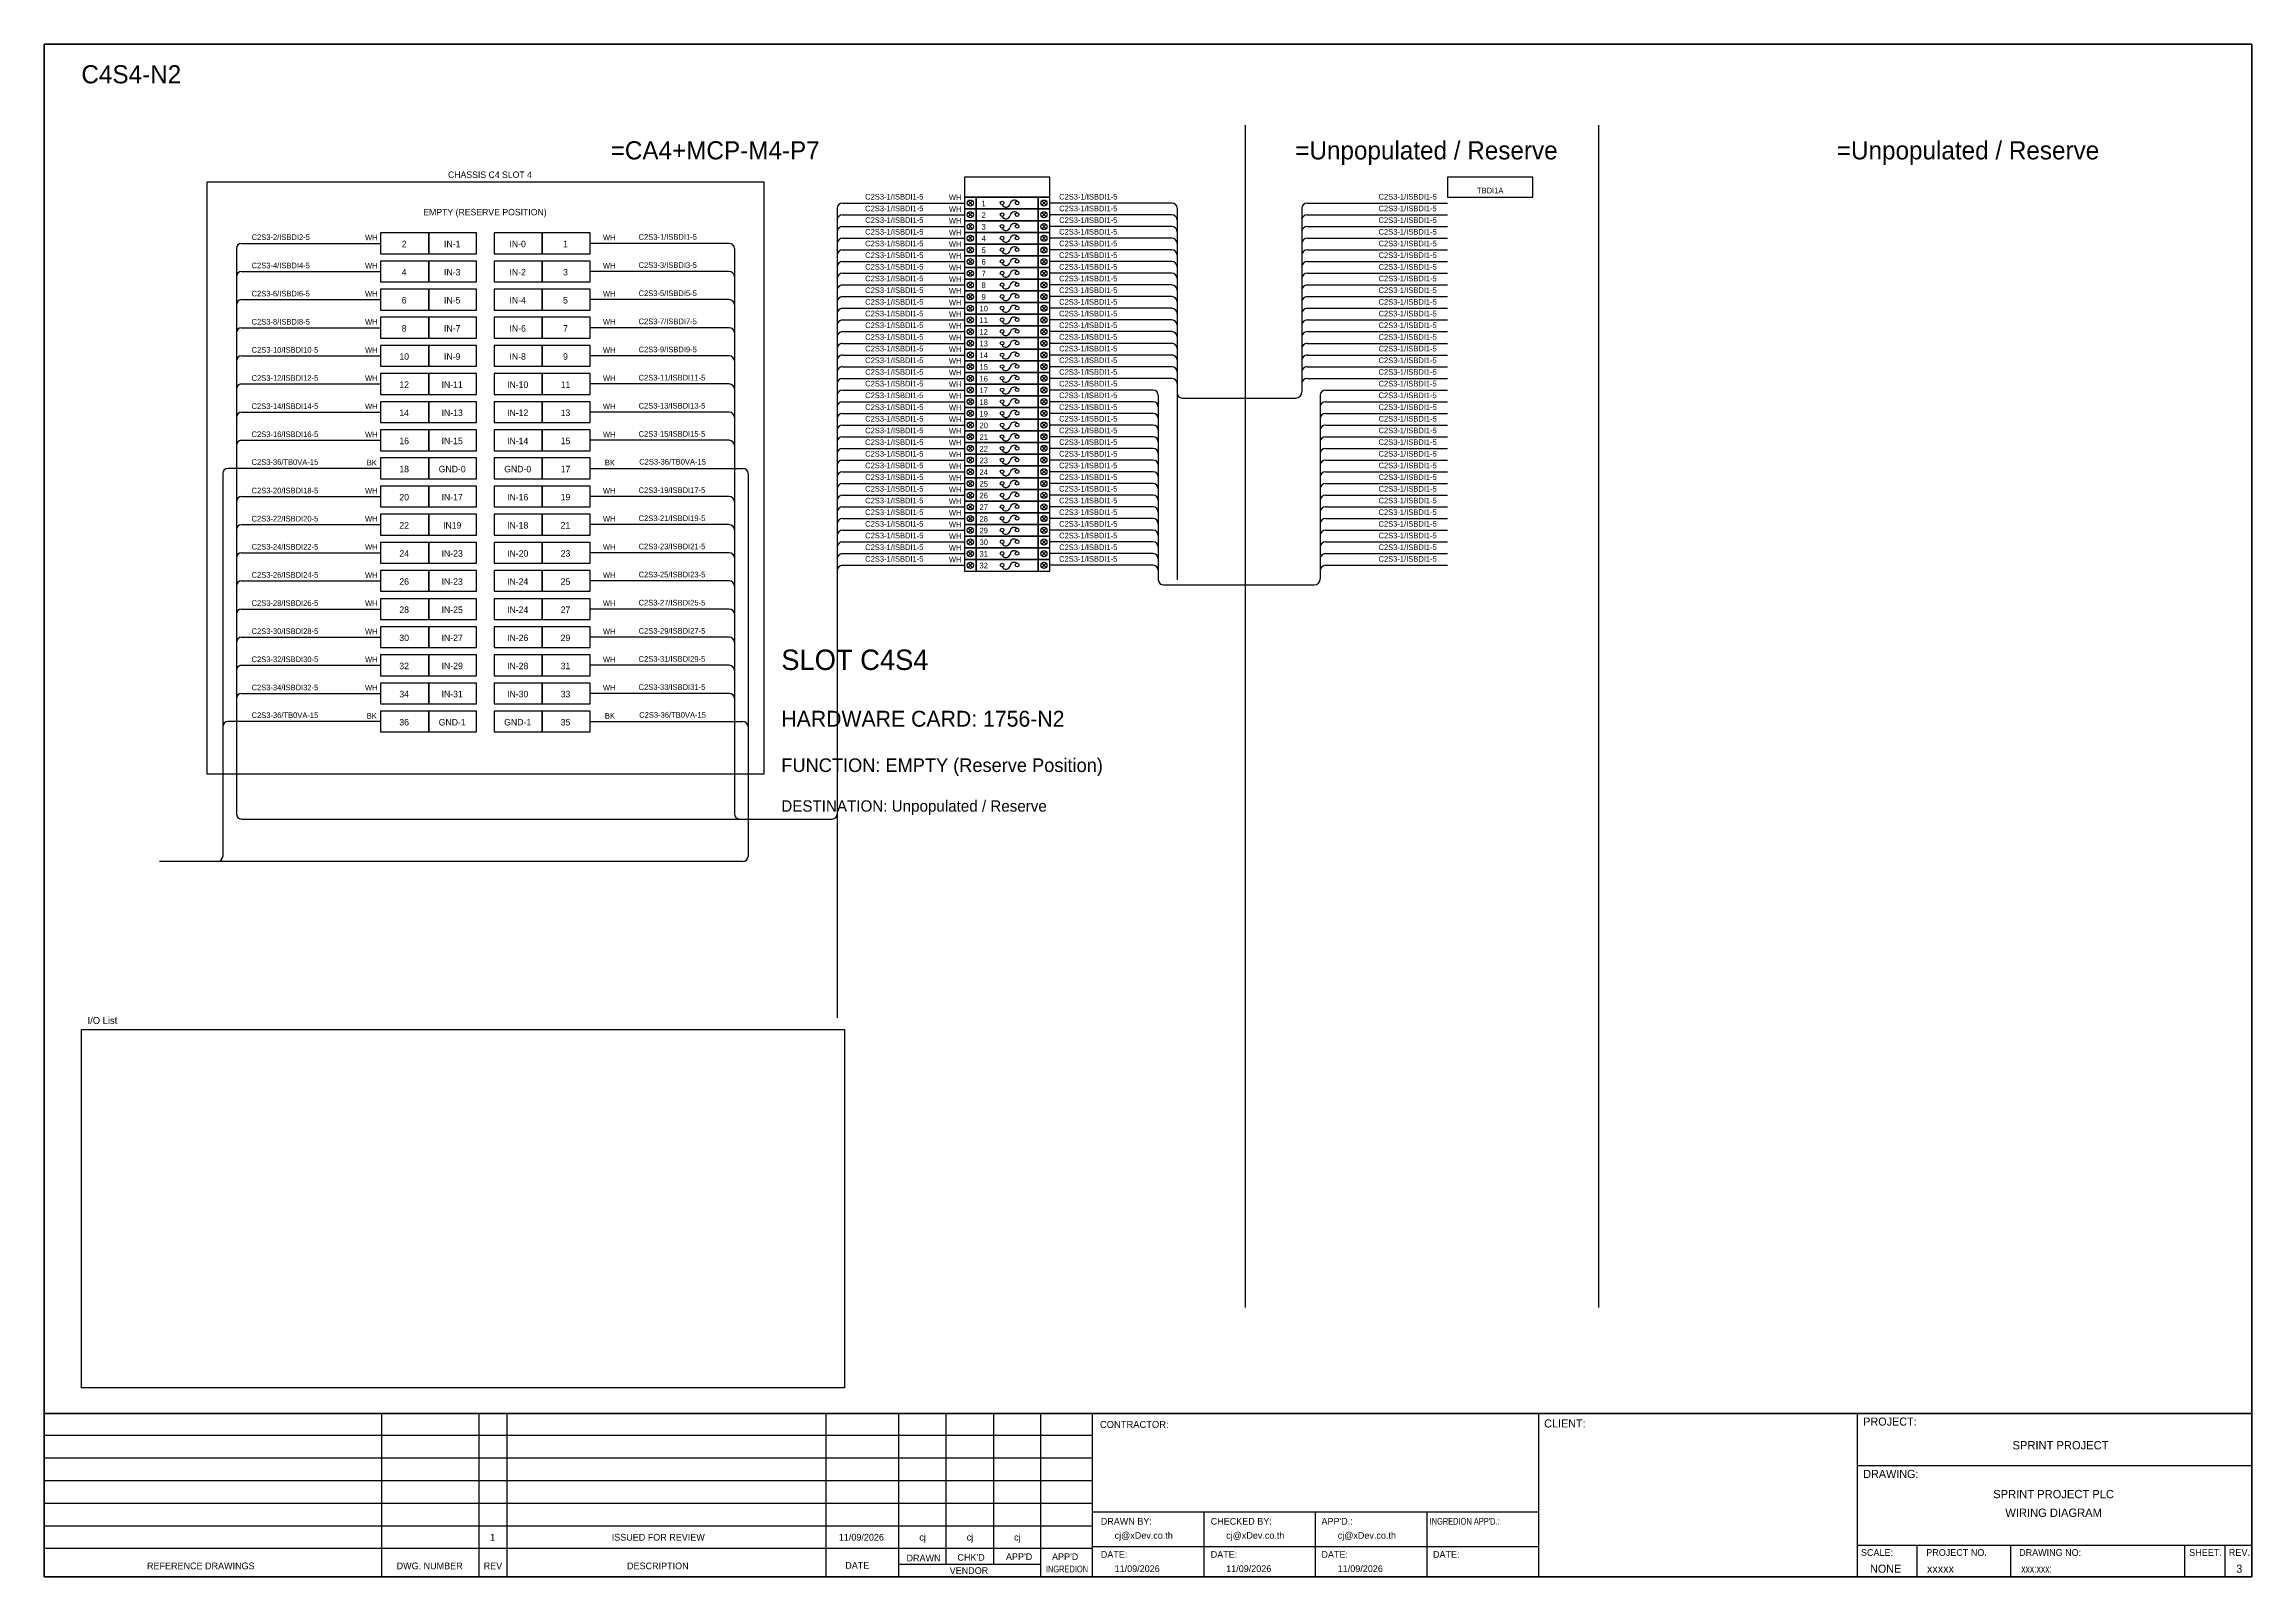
# Model space of a CAD drawing. Header units: metres. Extents: x 0 to 20667, y -39055 to 2704.
# Drawn here: x 12580 to 16473, y -27038 to -24334 of the extents above; entities that cross this region are included whole.
import ezdxf
from ezdxf.enums import TextEntityAlignment as Align

# ---------------------------------------------------------------- set-up
doc = ezdxf.new("R2010")
doc.units = ezdxf.units.M

msp = doc.modelspace()

# ---------------------------------------------------------------- linework, layer by layer
at = {"color": 1, "ltscale": 25.4}
for p, q in [((14217.1, -24610.4), (14209.5, -24618.1)), ((14209.5, -24610.4), (14217.1, -24618.1)), ((14217.1, -24631), (14209.5, -24638.7)), ((14209.5, -24631), (14217.1, -24638.7)), ((14339.2, -24610.4), (14346.9, -24618.1)), ((14346.9, -24610.4), (14339.2, -24618.1)), ((14339.2, -24631), (14346.9, -24638.7)), ((14346.9, -24631), (14339.2, -24638.7)), ((14217.1, -24651.6), (14209.5, -24659.3)), ((14209.5, -24651.6), (14217.1, -24659.3)), ((14217.1, -24672.2), (14209.5, -24679.9)), ((14209.5, -24672.2), (14217.1, -24679.9)), ((14339.2, -24651.6), (14346.9, -24659.3)), ((14346.9, -24651.6), (14339.2, -24659.3)), ((14339.2, -24672.2), (14346.9, -24679.9)), ((14346.9, -24672.2), (14339.2, -24679.9)), ((14217.1, -24692.8), (14209.5, -24700.5)), ((14209.5, -24692.8), (14217.1, -24700.5)), ((14217.1, -24713.5), (14209.5, -24721.1)), ((14209.5, -24713.5), (14217.1, -24721.1)), ((14339.2, -24692.8), (14346.9, -24700.5)), ((14346.9, -24692.8), (14339.2, -24700.5)), ((14339.2, -24713.5), (14346.9, -24721.1)), ((14346.9, -24713.5), (14339.2, -24721.1)), ((14217.1, -24734.1), (14209.5, -24741.7)), ((14209.5, -24734.1), (14217.1, -24741.7)), ((14217.1, -24754.7), (14209.5, -24762.4)), ((14209.5, -24754.7), (14217.1, -24762.4)), ((14339.2, -24734.1), (14346.9, -24741.7)), ((14346.9, -24734.1), (14339.2, -24741.7)), ((14339.2, -24754.7), (14346.9, -24762.4)), ((14346.9, -24754.7), (14339.2, -24762.4)), ((14217.1, -24775.3), (14209.5, -24783)), ((14209.5, -24775.3), (14217.1, -24783)), ((14217.1, -24795.9), (14209.5, -24803.6)), ((14209.5, -24795.9), (14217.1, -24803.6)), ((14339.2, -24775.3), (14346.9, -24783)), ((14346.9, -24775.3), (14339.2, -24783)), ((14339.2, -24795.9), (14346.9, -24803.6)), ((14346.9, -24795.9), (14339.2, -24803.6)), ((14217.1, -24816.5), (14209.5, -24824.2)), ((14209.5, -24816.5), (14217.1, -24824.2)), ((14217.1, -24837.1), (14209.5, -24844.8)), ((14209.5, -24837.1), (14217.1, -24844.8)), ((14339.2, -24816.5), (14346.9, -24824.2)), ((14346.9, -24816.5), (14339.2, -24824.2)), ((14339.2, -24837.1), (14346.9, -24844.8)), ((14346.9, -24837.1), (14339.2, -24844.8)), ((14217.1, -24857.7), (14209.5, -24865.4)), ((14209.5, -24857.7), (14217.1, -24865.4)), ((14339.2, -24857.7), (14346.9, -24865.4)), ((14346.9, -24857.7), (14339.2, -24865.4)), ((14217.1, -24878.4), (14209.5, -24886)), ((14209.5, -24878.4), (14217.1, -24886)), ((14217.1, -24899), (14209.5, -24906.6)), ((14209.5, -24899), (14217.1, -24906.6)), ((14339.2, -24878.4), (14346.9, -24886)), ((14346.9, -24878.4), (14339.2, -24886)), ((14339.2, -24899), (14346.9, -24906.6)), ((14346.9, -24899), (14339.2, -24906.6)), ((14217.1, -24919.6), (14209.5, -24927.2)), ((14209.5, -24919.6), (14217.1, -24927.2)), ((14217.1, -24940.2), (14209.5, -24947.9)), ((14209.5, -24940.2), (14217.1, -24947.9)), ((14339.2, -24919.6), (14346.9, -24927.2)), ((14346.9, -24919.6), (14339.2, -24927.2)), ((14339.2, -24940.2), (14346.9, -24947.9)), ((14346.9, -24940.2), (14339.2, -24947.9)), ((14217.1, -24960.8), (14209.5, -24968.5)), ((14209.5, -24960.8), (14217.1, -24968.5)), ((14217.1, -24981.4), (14209.5, -24989.1)), ((14209.5, -24981.4), (14217.1, -24989.1)), ((14339.2, -24960.8), (14346.9, -24968.5)), ((14346.9, -24960.8), (14339.2, -24968.5)), ((14339.2, -24981.4), (14346.9, -24989.1)), ((14346.9, -24981.4), (14339.2, -24989.1)), ((14217.1, -25002), (14209.5, -25009.7)), ((14209.5, -25002), (14217.1, -25009.7)), ((14217.1, -25022.6), (14209.5, -25030.3)), ((14209.5, -25022.6), (14217.1, -25030.3)), ((14339.2, -25002), (14346.9, -25009.7)), ((14346.9, -25002), (14339.2, -25009.7)), ((14339.2, -25022.6), (14346.9, -25030.3)), ((14346.9, -25022.6), (14339.2, -25030.3)), ((14217.1, -25043.2), (14209.5, -25050.9)), ((14209.5, -25043.2), (14217.1, -25050.9)), ((14217.1, -25063.9), (14209.5, -25071.5)), ((14209.5, -25063.9), (14217.1, -25071.5)), ((14339.2, -25043.2), (14346.9, -25050.9)), ((14346.9, -25043.2), (14339.2, -25050.9)), ((14339.2, -25063.9), (14346.9, -25071.5)), ((14346.9, -25063.9), (14339.2, -25071.5)), ((14217.1, -25084.5), (14209.5, -25092.1)), ((14209.5, -25084.5), (14217.1, -25092.1)), ((14217.1, -25105.1), (14209.5, -25112.8)), ((14209.5, -25105.1), (14217.1, -25112.8)), ((14339.2, -25084.5), (14346.9, -25092.1)), ((14346.9, -25084.5), (14339.2, -25092.1)), ((14339.2, -25105.1), (14346.9, -25112.8)), ((14346.9, -25105.1), (14339.2, -25112.8)), ((14217.1, -25125.7), (14209.5, -25133.4)), ((14209.5, -25125.7), (14217.1, -25133.4)), ((14217.1, -25146.3), (14209.5, -25154)), ((14209.5, -25146.3), (14217.1, -25154)), ((14339.2, -25125.7), (14346.9, -25133.4)), ((14346.9, -25125.7), (14339.2, -25133.4)), ((14339.2, -25146.3), (14346.9, -25154)), ((14346.9, -25146.3), (14339.2, -25154)), ((14217.1, -25166.9), (14209.5, -25174.6)), ((14209.5, -25166.9), (14217.1, -25174.6)), ((14217.1, -25187.5), (14209.5, -25195.2)), ((14209.5, -25187.5), (14217.1, -25195.2)), ((14339.2, -25166.9), (14346.9, -25174.6)), ((14346.9, -25166.9), (14339.2, -25174.6)), ((14339.2, -25187.5), (14346.9, -25195.2)), ((14346.9, -25187.5), (14339.2, -25195.2)), ((14217.1, -25208.1), (14209.5, -25215.8)), ((14209.5, -25208.1), (14217.1, -25215.8)), ((14339.2, -25208.1), (14346.9, -25215.8)), ((14346.9, -25208.1), (14339.2, -25215.8)), ((14217.1, -25228.8), (14209.5, -25236.4)), ((14209.5, -25228.8), (14217.1, -25236.4)), ((14217.1, -25249.4), (14209.5, -25257)), ((14209.5, -25249.4), (14217.1, -25257)), ((14339.2, -25228.8), (14346.9, -25236.4)), ((14346.9, -25228.8), (14339.2, -25236.4)), ((14339.2, -25249.4), (14346.9, -25257)), ((14346.9, -25249.4), (14339.2, -25257))]:
    msp.add_line(p, q, dxfattribs=at)
at = {"color": 4}
for p, q in [((15882.2, -26981.8), (15882.2, -27037.9)), ((16047.5, -26981.8), (16047.5, -27037.9))]:
    msp.add_line(p, q, dxfattribs=at)
at = {"color": 4, "ltscale": 0.5}
for p, q in [((16354.6, -26981.8), (16354.6, -27037.9)), ((16354.6, -26981.8), (16354.6, -27037.9)), ((16425.8, -26981.8), (16425.8, -27037.9)), ((16425.8, -26981.8), (16425.8, -27037.9))]:
    msp.add_line(p, q, dxfattribs=at)
at = {"color": 4, "ltscale": 25.4}
for points in [[(14203, -24603.9), (14353.3, -24603.9), (14353.3, -24568.7), (14203, -24568.7)], [(15054.8, -24603.9), (15205.1, -24603.9), (15205.1, -24568.7), (15054.8, -24568.7)]]:
    msp.add_lwpolyline(points, close=True, dxfattribs=at)
at = {"color": 1, "ltscale": 25.4}
for points in [[(14203, -24624.5), (14223.6, -24624.5), (14223.6, -24603.9), (14203, -24603.9)], [(14223.6, -24624.5), (14332.7, -24624.5), (14332.7, -24603.9), (14223.6, -24603.9)], [(14332.7, -24624.5), (14353.3, -24624.5), (14353.3, -24603.9), (14332.7, -24603.9)], [(14203, -24645.2), (14223.6, -24645.2), (14223.6, -24624.5), (14203, -24624.5)], [(14223.6, -24645.2), (14332.7, -24645.2), (14332.7, -24624.5), (14223.6, -24624.5)], [(14332.7, -24645.2), (14353.3, -24645.2), (14353.3, -24624.5), (14332.7, -24624.5)], [(14203, -24665.8), (14223.6, -24665.8), (14223.6, -24645.2), (14203, -24645.2)], [(14203, -24686.4), (14223.6, -24686.4), (14223.6, -24665.8), (14203, -24665.8)], [(14223.6, -24665.8), (14332.7, -24665.8), (14332.7, -24645.2), (14223.6, -24645.2)], [(14223.6, -24686.4), (14332.7, -24686.4), (14332.7, -24665.8), (14223.6, -24665.8)], [(14332.7, -24665.8), (14353.3, -24665.8), (14353.3, -24645.2), (14332.7, -24645.2)], [(14332.7, -24686.4), (14353.3, -24686.4), (14353.3, -24665.8), (14332.7, -24665.8)], [(14203, -24707), (14223.6, -24707), (14223.6, -24686.4), (14203, -24686.4)], [(14203, -24727.6), (14223.6, -24727.6), (14223.6, -24707), (14203, -24707)], [(14223.6, -24707), (14332.7, -24707), (14332.7, -24686.4), (14223.6, -24686.4)], [(14223.6, -24727.6), (14332.7, -24727.6), (14332.7, -24707), (14223.6, -24707)], [(14332.7, -24707), (14353.3, -24707), (14353.3, -24686.4), (14332.7, -24686.4)], [(14332.7, -24727.6), (14353.3, -24727.6), (14353.3, -24707), (14332.7, -24707)], [(14203, -24748.2), (14223.6, -24748.2), (14223.6, -24727.6), (14203, -24727.6)], [(14203, -24768.8), (14223.6, -24768.8), (14223.6, -24748.2), (14203, -24748.2)], [(14223.6, -24748.2), (14332.7, -24748.2), (14332.7, -24727.6), (14223.6, -24727.6)], [(14223.6, -24768.8), (14332.7, -24768.8), (14332.7, -24748.2), (14223.6, -24748.2)], [(14332.7, -24748.2), (14353.3, -24748.2), (14353.3, -24727.6), (14332.7, -24727.6)], [(14332.7, -24768.8), (14353.3, -24768.8), (14353.3, -24748.2), (14332.7, -24748.2)], [(14203, -24789.4), (14223.6, -24789.4), (14223.6, -24768.8), (14203, -24768.8)], [(14203, -24810), (14223.6, -24810), (14223.6, -24789.4), (14203, -24789.4)], [(14223.6, -24789.4), (14332.7, -24789.4), (14332.7, -24768.8), (14223.6, -24768.8)], [(14223.6, -24810), (14332.7, -24810), (14332.7, -24789.4), (14223.6, -24789.4)], [(14332.7, -24789.4), (14353.3, -24789.4), (14353.3, -24768.8), (14332.7, -24768.8)], [(14332.7, -24810), (14353.3, -24810), (14353.3, -24789.4), (14332.7, -24789.4)], [(14203, -24830.7), (14223.6, -24830.7), (14223.6, -24810), (14203, -24810)], [(14203, -24851.3), (14223.6, -24851.3), (14223.6, -24830.7), (14203, -24830.7)], [(14223.6, -24830.7), (14332.7, -24830.7), (14332.7, -24810), (14223.6, -24810)], [(14223.6, -24851.3), (14332.7, -24851.3), (14332.7, -24830.7), (14223.6, -24830.7)], [(14332.7, -24830.7), (14353.3, -24830.7), (14353.3, -24810), (14332.7, -24810)], [(14332.7, -24851.3), (14353.3, -24851.3), (14353.3, -24830.7), (14332.7, -24830.7)], [(14203, -24871.9), (14223.6, -24871.9), (14223.6, -24851.3), (14203, -24851.3)], [(14203, -24892.5), (14223.6, -24892.5), (14223.6, -24871.9), (14203, -24871.9)], [(14223.6, -24871.9), (14332.7, -24871.9), (14332.7, -24851.3), (14223.6, -24851.3)], [(14223.6, -24892.5), (14332.7, -24892.5), (14332.7, -24871.9), (14223.6, -24871.9)], [(14332.7, -24871.9), (14353.3, -24871.9), (14353.3, -24851.3), (14332.7, -24851.3)], [(14332.7, -24892.5), (14353.3, -24892.5), (14353.3, -24871.9), (14332.7, -24871.9)], [(14203, -24913.1), (14223.6, -24913.1), (14223.6, -24892.5), (14203, -24892.5)], [(14203, -24933.7), (14223.6, -24933.7), (14223.6, -24913.1), (14203, -24913.1)], [(14223.6, -24913.1), (14332.7, -24913.1), (14332.7, -24892.5), (14223.6, -24892.5)], [(14223.6, -24933.7), (14332.7, -24933.7), (14332.7, -24913.1), (14223.6, -24913.1)], [(14332.7, -24913.1), (14353.3, -24913.1), (14353.3, -24892.5), (14332.7, -24892.5)], [(14332.7, -24933.7), (14353.3, -24933.7), (14353.3, -24913.1), (14332.7, -24913.1)], [(14203, -24954.3), (14223.6, -24954.3), (14223.6, -24933.7), (14203, -24933.7)], [(14203, -24974.9), (14223.6, -24974.9), (14223.6, -24954.3), (14203, -24954.3)], [(14223.6, -24954.3), (14332.7, -24954.3), (14332.7, -24933.7), (14223.6, -24933.7)], [(14223.6, -24974.9), (14332.7, -24974.9), (14332.7, -24954.3), (14223.6, -24954.3)], [(14332.7, -24954.3), (14353.3, -24954.3), (14353.3, -24933.7), (14332.7, -24933.7)], [(14332.7, -24974.9), (14353.3, -24974.9), (14353.3, -24954.3), (14332.7, -24954.3)], [(14203, -24995.6), (14223.6, -24995.6), (14223.6, -24974.9), (14203, -24974.9)], [(14223.6, -24995.6), (14332.7, -24995.6), (14332.7, -24974.9), (14223.6, -24974.9)], [(14332.7, -24995.6), (14353.3, -24995.6), (14353.3, -24974.9), (14332.7, -24974.9)], [(14203, -25016.2), (14223.6, -25016.2), (14223.6, -24995.6), (14203, -24995.6)], [(14203, -25036.8), (14223.6, -25036.8), (14223.6, -25016.2), (14203, -25016.2)], [(14223.6, -25016.2), (14332.7, -25016.2), (14332.7, -24995.6), (14223.6, -24995.6)], [(14223.6, -25036.8), (14332.7, -25036.8), (14332.7, -25016.2), (14223.6, -25016.2)], [(14332.7, -25016.2), (14353.3, -25016.2), (14353.3, -24995.6), (14332.7, -24995.6)], [(14332.7, -25036.8), (14353.3, -25036.8), (14353.3, -25016.2), (14332.7, -25016.2)], [(14203, -25057.4), (14223.6, -25057.4), (14223.6, -25036.8), (14203, -25036.8)], [(14203, -25078), (14223.6, -25078), (14223.6, -25057.4), (14203, -25057.4)], [(14223.6, -25057.4), (14332.7, -25057.4), (14332.7, -25036.8), (14223.6, -25036.8)], [(14223.6, -25078), (14332.7, -25078), (14332.7, -25057.4), (14223.6, -25057.4)], [(14332.7, -25057.4), (14353.3, -25057.4), (14353.3, -25036.8), (14332.7, -25036.8)], [(14332.7, -25078), (14353.3, -25078), (14353.3, -25057.4), (14332.7, -25057.4)], [(14203, -25098.6), (14223.6, -25098.6), (14223.6, -25078), (14203, -25078)], [(14203, -25119.2), (14223.6, -25119.2), (14223.6, -25098.6), (14203, -25098.6)], [(14223.6, -25098.6), (14332.7, -25098.6), (14332.7, -25078), (14223.6, -25078)], [(14223.6, -25119.2), (14332.7, -25119.2), (14332.7, -25098.6), (14223.6, -25098.6)], [(14332.7, -25098.6), (14353.3, -25098.6), (14353.3, -25078), (14332.7, -25078)], [(14332.7, -25119.2), (14353.3, -25119.2), (14353.3, -25098.6), (14332.7, -25098.6)], [(14203, -25139.8), (14223.6, -25139.8), (14223.6, -25119.2), (14203, -25119.2)], [(14203, -25160.4), (14223.6, -25160.4), (14223.6, -25139.8), (14203, -25139.8)], [(14223.6, -25139.8), (14332.7, -25139.8), (14332.7, -25119.2), (14223.6, -25119.2)], [(14223.6, -25160.4), (14332.7, -25160.4), (14332.7, -25139.8), (14223.6, -25139.8)], [(14332.7, -25139.8), (14353.3, -25139.8), (14353.3, -25119.2), (14332.7, -25119.2)], [(14332.7, -25160.4), (14353.3, -25160.4), (14353.3, -25139.8), (14332.7, -25139.8)], [(14203, -25181.1), (14223.6, -25181.1), (14223.6, -25160.4), (14203, -25160.4)], [(14203, -25201.7), (14223.6, -25201.7), (14223.6, -25181.1), (14203, -25181.1)], [(14223.6, -25181.1), (14332.7, -25181.1), (14332.7, -25160.4), (14223.6, -25160.4)], [(14223.6, -25201.7), (14332.7, -25201.7), (14332.7, -25181.1), (14223.6, -25181.1)], [(14332.7, -25181.1), (14353.3, -25181.1), (14353.3, -25160.4), (14332.7, -25160.4)], [(14332.7, -25201.7), (14353.3, -25201.7), (14353.3, -25181.1), (14332.7, -25181.1)], [(14203, -25222.3), (14223.6, -25222.3), (14223.6, -25201.7), (14203, -25201.7)], [(14203, -25242.9), (14223.6, -25242.9), (14223.6, -25222.3), (14203, -25222.3)], [(14223.6, -25222.3), (14332.7, -25222.3), (14332.7, -25201.7), (14223.6, -25201.7)], [(14223.6, -25242.9), (14332.7, -25242.9), (14332.7, -25222.3), (14223.6, -25222.3)], [(14332.7, -25222.3), (14353.3, -25222.3), (14353.3, -25201.7), (14332.7, -25201.7)], [(14332.7, -25242.9), (14353.3, -25242.9), (14353.3, -25222.3), (14332.7, -25222.3)], [(14203, -25263.5), (14223.6, -25263.5), (14223.6, -25242.9), (14203, -25242.9)], [(14223.6, -25263.5), (14332.7, -25263.5), (14332.7, -25242.9), (14223.6, -25242.9)], [(14332.7, -25263.5), (14353.3, -25263.5), (14353.3, -25242.9), (14332.7, -25242.9)]]:
    msp.add_lwpolyline(points, close=True, dxfattribs=at)
msp.add_lwpolyline([(12645.6, -26072.1), (13991.4, -26072.1), (13991.4, -26704.2), (12645.6, -26704.2)], close=True)
for centre in [(14213.3, -24614.2), (14213.3, -24634.8), (14343, -24614.2), (14343, -24634.8), (14213.3, -24655.5), (14213.3, -24676.1), (14343, -24655.5), (14343, -24676.1), (14213.3, -24696.7), (14213.3, -24717.3), (14343, -24696.7), (14343, -24717.3), (14213.3, -24737.9), (14213.3, -24758.5), (14343, -24737.9), (14343, -24758.5), (14213.3, -24779.1), (14213.3, -24799.7), (14343, -24779.1), (14343, -24799.7), (14213.3, -24820.4), (14213.3, -24841), (14343, -24820.4), (14343, -24841), (14213.3, -24861.6), (14213.3, -24882.2), (14343, -24861.6), (14343, -24882.2), (14213.3, -24902.8), (14343, -24902.8), (14213.3, -24923.4), (14213.3, -24944), (14343, -24923.4), (14343, -24944), (14213.3, -24964.6), (14213.3, -24985.2), (14343, -24964.6), (14343, -24985.2), (14213.3, -25005.9), (14213.3, -25026.5), (14343, -25005.9), (14343, -25026.5), (14213.3, -25047.1), (14213.3, -25067.7), (14343, -25047.1), (14343, -25067.7), (14213.3, -25088.3), (14213.3, -25108.9), (14343, -25088.3), (14343, -25108.9), (14213.3, -25129.5), (14213.3, -25150.1), (14343, -25129.5), (14343, -25150.1), (14213.3, -25170.8), (14213.3, -25191.4), (14343, -25170.8), (14343, -25191.4), (14213.3, -25212), (14213.3, -25232.6), (14343, -25212), (14343, -25232.6), (14213.3, -25253.2), (14343, -25253.2)]:
    msp.add_circle(centre, 5.42, dxfattribs=at)
at = {"layer": 'GT_1', "color": 4}
for p, q in [((13175.3, -27037.9), (13175.3, -26749.8)), ((13347.2, -27037.9), (13347.2, -26749.8)), ((13396.3, -27037.9), (13396.3, -26749.8)), ((13959, -27037.9), (13959, -26749.8)), ((14087.3, -27037.9), (14087.3, -26749.8)), ((14170.9, -27016.1), (14170.9, -26749.8)), ((14254.4, -27016.1), (14254.4, -26749.7)), ((14337.7, -27037.9), (14337.7, -26749.8)), ((14428.7, -27037.9), (14428.7, -26749.8)), ((15215.7, -27037.9), (15215.7, -26749.8)), ((15778, -27037.9), (15778, -26749.8)), ((15778, -27037.9), (15778, -26749.8)), ((15778, -27037.9), (15778, -26749.8)), ((14428.7, -26788.6), (12579.9, -26788.6)), ((14428.7, -26828.4), (12579.9, -26828.4)), ((14428.7, -26868.3), (12579.9, -26868.3)), ((14428.7, -26908.3), (12579.9, -26908.3)), ((15215.7, -26923.6), (14428.7, -26923.6)), ((14625.5, -27037.9), (14625.5, -26923.6)), ((14822.2, -27037.9), (14822.2, -26923.6)), ((15019, -27037.9), (15019, -26923.6)), ((14428.7, -26948.2), (12579.9, -26948.2)), ((14428.6, -26988.1), (12579.9, -26988.1)), ((14337.7, -27016.1), (14087.3, -27016.1)), ((15215.7, -26985.1), (14428.7, -26985.1)), ((15778, -26981.8), (16473.2, -26981.8))]:
    msp.add_line(p, q, dxfattribs=at)
at = {"layer": 'HELPPOINT', "color": 4, "lineweight": 35}
for p, q in [((12579.9, -27037.9), (12579.9, -24333.7)), ((12579.9, -24333.7), (16473.2, -24333.7)), ((12579.9, -27037.9), (12579.9, -24333.7)), ((12579.9, -24333.7), (16473.2, -24333.7)), ((16473.2, -24333.7), (16473.2, -27037.9)), ((16473.2, -24333.7), (16473.2, -27037.9)), ((16473.2, -27037.9), (12579.9, -27037.9)), ((16473.2, -27037.9), (12579.9, -27037.9))]:
    msp.add_line(p, q, dxfattribs=at)
at = {"layer": 'HELPPOINT', "color": 4}
for p, q in [((15778, -26841.3), (16473.2, -26841.3)), ((15778, -26841.3), (16473.2, -26841.3)), ((15778, -26981.8), (16473.2, -26981.8))]:
    msp.add_line(p, q, dxfattribs=at)
at = {"layer": 'IE-EQUIP', "linetype": 'Continuous', "ltscale": 25.4}
for points in [[(13173.3, -24703.5), (13258, -24703.5), (13258, -24666.8), (13173.3, -24666.8)], [(13258, -24703.5), (13342.6, -24703.5), (13342.6, -24666.8), (13258, -24666.8)], [(13373.5, -24703.5), (13458.1, -24703.5), (13458.1, -24666.8), (13373.5, -24666.8)], [(13458.1, -24703.5), (13542.8, -24703.5), (13542.8, -24666.8), (13458.1, -24666.8)], [(13173.3, -24753.2), (13258, -24753.2), (13258, -24716.5), (13173.3, -24716.5)], [(13258, -24753.2), (13342.6, -24753.2), (13342.6, -24716.5), (13258, -24716.5)], [(13373.5, -24753.2), (13458.1, -24753.2), (13458.1, -24716.5), (13373.5, -24716.5)], [(13458.1, -24753.2), (13542.8, -24753.2), (13542.8, -24716.5), (13458.1, -24716.5)], [(13173.3, -24802.8), (13258, -24802.8), (13258, -24766.1), (13173.3, -24766.1)], [(13258, -24802.8), (13342.6, -24802.8), (13342.6, -24766.1), (13258, -24766.1)], [(13373.5, -24802.8), (13458.1, -24802.8), (13458.1, -24766.1), (13373.5, -24766.1)], [(13458.1, -24802.8), (13542.8, -24802.8), (13542.8, -24766.1), (13458.1, -24766.1)], [(13173.3, -24852.4), (13258, -24852.4), (13258, -24815.7), (13173.3, -24815.7)], [(13258, -24852.4), (13342.6, -24852.4), (13342.6, -24815.7), (13258, -24815.7)], [(13373.5, -24852.4), (13458.1, -24852.4), (13458.1, -24815.7), (13373.5, -24815.7)], [(13458.1, -24852.4), (13542.8, -24852.4), (13542.8, -24815.7), (13458.1, -24815.7)], [(13173.3, -24902.1), (13258, -24902.1), (13258, -24865.4), (13173.3, -24865.4)], [(13258, -24902.1), (13342.6, -24902.1), (13342.6, -24865.4), (13258, -24865.4)], [(13373.5, -24902.1), (13458.1, -24902.1), (13458.1, -24865.4), (13373.5, -24865.4)], [(13458.1, -24902.1), (13542.8, -24902.1), (13542.8, -24865.4), (13458.1, -24865.4)], [(13173.3, -24951.7), (13258, -24951.7), (13258, -24915), (13173.3, -24915)], [(13258, -24951.7), (13342.6, -24951.7), (13342.6, -24915), (13258, -24915)], [(13373.5, -24951.7), (13458.1, -24951.7), (13458.1, -24915), (13373.5, -24915)], [(13458.1, -24951.7), (13542.8, -24951.7), (13542.8, -24915), (13458.1, -24915)], [(13173.3, -25001.3), (13258, -25001.3), (13258, -24964.6), (13173.3, -24964.6)], [(13258, -25001.3), (13342.6, -25001.3), (13342.6, -24964.6), (13258, -24964.6)], [(13373.5, -25001.3), (13458.1, -25001.3), (13458.1, -24964.6), (13373.5, -24964.6)], [(13458.1, -25001.3), (13542.8, -25001.3), (13542.8, -24964.6), (13458.1, -24964.6)], [(13173.3, -25051), (13258, -25051), (13258, -25014.3), (13173.3, -25014.3)], [(13258, -25051), (13342.6, -25051), (13342.6, -25014.3), (13258, -25014.3)], [(13373.5, -25051), (13458.1, -25051), (13458.1, -25014.3), (13373.5, -25014.3)], [(13458.1, -25051), (13542.8, -25051), (13542.8, -25014.3), (13458.1, -25014.3)], [(13173.3, -25100.6), (13258, -25100.6), (13258, -25063.9), (13173.3, -25063.9)], [(13258, -25100.6), (13342.6, -25100.6), (13342.6, -25063.9), (13258, -25063.9)], [(13373.5, -25100.6), (13458.1, -25100.6), (13458.1, -25063.9), (13373.5, -25063.9)], [(13458.1, -25100.6), (13542.8, -25100.6), (13542.8, -25063.9), (13458.1, -25063.9)], [(13173.3, -25150.2), (13258, -25150.2), (13258, -25113.5), (13173.3, -25113.5)], [(13258, -25150.2), (13342.6, -25150.2), (13342.6, -25113.5), (13258, -25113.5)], [(13373.5, -25150.2), (13458.1, -25150.2), (13458.1, -25113.5), (13373.5, -25113.5)], [(13458.1, -25150.2), (13542.8, -25150.2), (13542.8, -25113.5), (13458.1, -25113.5)], [(13173.3, -25199.9), (13258, -25199.9), (13258, -25163.2), (13173.3, -25163.2)], [(13258, -25199.9), (13342.6, -25199.9), (13342.6, -25163.2), (13258, -25163.2)], [(13373.5, -25199.9), (13458.1, -25199.9), (13458.1, -25163.2), (13373.5, -25163.2)], [(13458.1, -25199.9), (13542.8, -25199.9), (13542.8, -25163.2), (13458.1, -25163.2)], [(13173.3, -25249.5), (13258, -25249.5), (13258, -25212.8), (13173.3, -25212.8)], [(13258, -25249.5), (13342.6, -25249.5), (13342.6, -25212.8), (13258, -25212.8)], [(13373.5, -25249.5), (13458.1, -25249.5), (13458.1, -25212.8), (13373.5, -25212.8)], [(13458.1, -25249.5), (13542.8, -25249.5), (13542.8, -25212.8), (13458.1, -25212.8)], [(13173.3, -25299.1), (13258, -25299.1), (13258, -25262.4), (13173.3, -25262.4)], [(13258, -25299.1), (13342.6, -25299.1), (13342.6, -25262.4), (13258, -25262.4)], [(13373.5, -25299.1), (13458.1, -25299.1), (13458.1, -25262.4), (13373.5, -25262.4)], [(13458.1, -25299.1), (13542.8, -25299.1), (13542.8, -25262.4), (13458.1, -25262.4)], [(13173.3, -25348.8), (13258, -25348.8), (13258, -25312.1), (13173.3, -25312.1)], [(13258, -25348.8), (13342.6, -25348.8), (13342.6, -25312.1), (13258, -25312.1)], [(13373.5, -25348.8), (13458.1, -25348.8), (13458.1, -25312.1), (13373.5, -25312.1)], [(13458.1, -25348.8), (13542.8, -25348.8), (13542.8, -25312.1), (13458.1, -25312.1)], [(13173.3, -25398.4), (13258, -25398.4), (13258, -25361.7), (13173.3, -25361.7)], [(13258, -25398.4), (13342.6, -25398.4), (13342.6, -25361.7), (13258, -25361.7)], [(13373.5, -25398.4), (13458.1, -25398.4), (13458.1, -25361.7), (13373.5, -25361.7)], [(13458.1, -25398.4), (13542.8, -25398.4), (13542.8, -25361.7), (13458.1, -25361.7)], [(13173.3, -25448), (13258, -25448), (13258, -25411.3), (13173.3, -25411.3)], [(13258, -25448), (13342.6, -25448), (13342.6, -25411.3), (13258, -25411.3)], [(13373.5, -25448), (13458.1, -25448), (13458.1, -25411.3), (13373.5, -25411.3)], [(13458.1, -25448), (13542.8, -25448), (13542.8, -25411.3), (13458.1, -25411.3)], [(13173.3, -25497.7), (13258, -25497.7), (13258, -25461), (13173.3, -25461)], [(13258, -25497.7), (13342.6, -25497.7), (13342.6, -25461), (13258, -25461)], [(13373.5, -25497.7), (13458.1, -25497.7), (13458.1, -25461), (13373.5, -25461)], [(13458.1, -25497.7), (13542.8, -25497.7), (13542.8, -25461), (13458.1, -25461)], [(13173.3, -25547.3), (13258, -25547.3), (13258, -25510.6), (13173.3, -25510.6)], [(13258, -25547.3), (13342.6, -25547.3), (13342.6, -25510.6), (13258, -25510.6)], [(13373.5, -25547.3), (13458.1, -25547.3), (13458.1, -25510.6), (13373.5, -25510.6)], [(13458.1, -25547.3), (13542.8, -25547.3), (13542.8, -25510.6), (13458.1, -25510.6)]]:
    msp.add_lwpolyline(points, close=True, dxfattribs=at)
at = {"layer": 'IE-WIRE', "color": 4, "ltscale": 25.4}
for p, q in [((13978.5, -24623.4), (13978.5, -26051.8)), ((13987.6, -24614.2), (14203, -24614.2)), ((13987.6, -24634.8), (14203, -24634.8)), ((14568.7, -24614.2), (14353.3, -24614.2)), ((14568.7, -24634.8), (14353.3, -24634.8)), ((14577.8, -24623.4), (14577.8, -25278.9)), ((14797.9, -24623.4), (14797.9, -24947.3)), ((14807.1, -24614.2), (15054.8, -24614.2)), ((14807.1, -24614.2), (15054.8, -24614.2)), ((14807.1, -24634.8), (15054.8, -24634.8)), ((14807.1, -24634.8), (15054.8, -24634.8)), ((13987.6, -24655.5), (14203, -24655.5)), ((13987.6, -24676.1), (14203, -24676.1)), ((14568.7, -24655.5), (14353.3, -24655.5)), ((14568.7, -24676.1), (14353.3, -24676.1)), ((14807.1, -24655.5), (15054.8, -24655.5)), ((14807.1, -24655.5), (15054.8, -24655.5)), ((14807.1, -24676.1), (15054.8, -24676.1)), ((14807.1, -24676.1), (15054.8, -24676.1)), ((12918.9, -24694.4), (12918.9, -25691.8)), ((12928.1, -24685.2), (13173.3, -24685.2)), ((13788.1, -24685.2), (13542.8, -24685.2)), ((13797.2, -24694.4), (13797.2, -25691.8)), ((13987.6, -24696.7), (14203, -24696.7)), ((13987.6, -24717.3), (14203, -24717.3)), ((14568.7, -24696.7), (14353.3, -24696.7)), ((14568.7, -24717.3), (14353.3, -24717.3)), ((14807.1, -24696.7), (15054.8, -24696.7)), ((14807.1, -24696.7), (15054.8, -24696.7)), ((14807.1, -24717.3), (15054.8, -24717.3)), ((14807.1, -24717.3), (15054.8, -24717.3)), ((12928.1, -24734.8), (13173.3, -24734.8)), ((13788.1, -24734.8), (13542.8, -24734.8)), ((13987.6, -24737.9), (14203, -24737.9)), ((13987.6, -24758.5), (14203, -24758.5)), ((14568.7, -24737.9), (14353.3, -24737.9)), ((14568.7, -24758.5), (14353.3, -24758.5)), ((14807.1, -24737.9), (15054.8, -24737.9)), ((14807.1, -24737.9), (15054.8, -24737.9)), ((14807.1, -24758.5), (15054.8, -24758.5)), ((14807.1, -24758.5), (15054.8, -24758.5)), ((12928.1, -24784.4), (13173.3, -24784.4)), ((13788.1, -24784.4), (13542.8, -24784.4)), ((13987.6, -24779.1), (14203, -24779.1)), ((13987.6, -24799.7), (14203, -24799.7)), ((14568.7, -24779.1), (14353.3, -24779.1)), ((14568.7, -24799.7), (14353.3, -24799.7)), ((14807.1, -24779.1), (15054.8, -24779.1)), ((14807.1, -24779.1), (15054.8, -24779.1)), ((14807.1, -24799.7), (15054.8, -24799.7)), ((14807.1, -24799.7), (15054.8, -24799.7)), ((12928.1, -24834.1), (13173.3, -24834.1)), ((13788.1, -24834.1), (13542.8, -24834.1)), ((13987.6, -24820.4), (14203, -24820.4)), ((14568.7, -24820.4), (14353.3, -24820.4)), ((14807.1, -24820.4), (15054.8, -24820.4)), ((14807.1, -24820.4), (15054.8, -24820.4)), ((13987.6, -24841), (14203, -24841)), ((13987.6, -24861.6), (14203, -24861.6)), ((14568.7, -24841), (14353.3, -24841)), ((14568.7, -24861.6), (14353.3, -24861.6)), ((14807.1, -24841), (15054.8, -24841)), ((14807.1, -24841), (15054.8, -24841)), ((14807.1, -24861.6), (15054.8, -24861.6)), ((14807.1, -24861.6), (15054.8, -24861.6)), ((12928.1, -24883.7), (13173.3, -24883.7)), ((13788.1, -24883.7), (13542.8, -24883.7)), ((13987.6, -24882.2), (14203, -24882.2)), ((13987.6, -24902.8), (14203, -24902.8)), ((14568.7, -24882.2), (14353.3, -24882.2)), ((14568.7, -24902.8), (14353.3, -24902.8)), ((14807.1, -24882.2), (15054.8, -24882.2)), ((14807.1, -24882.2), (15054.8, -24882.2)), ((14807.1, -24902.8), (15054.8, -24902.8)), ((14807.1, -24902.8), (15054.8, -24902.8)), ((12928.1, -24933.3), (13173.3, -24933.3)), ((13788.1, -24933.3), (13542.8, -24933.3)), ((13987.6, -24923.4), (14203, -24923.4)), ((13987.6, -24944), (14203, -24944)), ((14568.7, -24923.4), (14353.3, -24923.4)), ((14535.6, -24944), (14353.3, -24944)), ((14544.7, -24953.2), (14544.7, -25278.9)), ((14807.1, -24923.4), (15054.8, -24923.4)), ((14807.1, -24923.4), (15054.8, -24923.4)), ((14830.3, -24953.2), (14830.3, -25277.1)), ((14839.4, -24944), (15054.8, -24944)), ((14839.4, -24944), (15054.8, -24944)), ((12928.1, -24983), (13173.3, -24983)), ((13788.1, -24983), (13542.8, -24983)), ((13987.6, -24964.6), (14203, -24964.6)), ((13987.6, -24985.2), (14203, -24985.2)), ((14535.6, -24964.6), (14353.3, -24964.6)), ((14535.6, -24985.2), (14353.3, -24985.2)), ((14839.4, -24964.6), (15054.8, -24964.6)), ((14839.4, -24964.6), (15054.8, -24964.6)), ((14839.4, -24985.2), (15054.8, -24985.2)), ((14839.4, -24985.2), (15054.8, -24985.2)), ((12928.1, -25032.6), (13173.3, -25032.6)), ((13788.1, -25032.6), (13542.8, -25032.6)), ((13987.6, -25005.9), (14203, -25005.9)), ((13987.6, -25026.5), (14203, -25026.5)), ((14535.6, -25005.9), (14353.3, -25005.9)), ((14535.6, -25026.5), (14353.3, -25026.5)), ((14839.4, -25005.9), (15054.8, -25005.9)), ((14839.4, -25005.9), (15054.8, -25005.9)), ((14839.4, -25026.5), (15054.8, -25026.5)), ((14839.4, -25026.5), (15054.8, -25026.5)), ((13987.6, -25047.1), (14203, -25047.1)), ((13987.6, -25067.7), (14203, -25067.7)), ((14535.6, -25047.1), (14353.3, -25047.1)), ((14535.6, -25067.7), (14353.3, -25067.7)), ((14839.4, -25047.1), (15054.8, -25047.1)), ((14839.4, -25047.1), (15054.8, -25047.1)), ((14839.4, -25067.7), (15054.8, -25067.7)), ((14839.4, -25067.7), (15054.8, -25067.7)), ((13987.6, -25088.3), (14203, -25088.3)), ((13987.6, -25108.9), (14203, -25108.9)), ((14535.6, -25088.3), (14353.3, -25088.3)), ((14535.6, -25108.9), (14353.3, -25108.9)), ((14839.4, -25088.3), (15054.8, -25088.3)), ((14839.4, -25088.3), (15054.8, -25088.3)), ((14839.4, -25108.9), (15054.8, -25108.9)), ((14839.4, -25108.9), (15054.8, -25108.9)), ((12928.1, -25131.9), (13173.3, -25131.9)), ((13788.1, -25131.9), (13542.8, -25131.9)), ((13987.6, -25129.5), (14203, -25129.5)), ((13987.6, -25150.1), (14203, -25150.1)), ((14535.6, -25129.5), (14353.3, -25129.5)), ((14535.6, -25150.1), (14353.3, -25150.1)), ((14839.4, -25129.5), (15054.8, -25129.5)), ((14839.4, -25129.5), (15054.8, -25129.5)), ((14839.4, -25150.1), (15054.8, -25150.1)), ((14839.4, -25150.1), (15054.8, -25150.1)), ((12928.1, -25181.5), (13173.3, -25181.5)), ((13788.1, -25181.5), (13542.8, -25181.5)), ((13987.6, -25170.8), (14203, -25170.8)), ((14535.6, -25170.8), (14353.3, -25170.8)), ((14839.4, -25170.8), (15054.8, -25170.8)), ((14839.4, -25170.8), (15054.8, -25170.8)), ((13987.6, -25191.4), (14203, -25191.4)), ((13987.6, -25212), (14203, -25212)), ((14535.6, -25191.4), (14353.3, -25191.4)), ((14535.6, -25212), (14353.3, -25212)), ((14839.4, -25191.4), (15054.8, -25191.4)), ((14839.4, -25191.4), (15054.8, -25191.4)), ((14839.4, -25212), (15054.8, -25212)), ((14839.4, -25212), (15054.8, -25212)), ((12928.1, -25231.1), (13173.3, -25231.1)), ((13788.1, -25231.1), (13542.8, -25231.1)), ((13987.6, -25232.6), (14203, -25232.6)), ((13987.6, -25253.2), (14203, -25253.2)), ((14535.6, -25232.6), (14353.3, -25232.6)), ((14535.6, -25253.2), (14353.3, -25253.2)), ((14839.4, -25232.6), (15054.8, -25232.6)), ((14839.4, -25232.6), (15054.8, -25232.6)), ((14839.4, -25253.2), (15054.8, -25253.2)), ((14839.4, -25253.2), (15054.8, -25253.2)), ((12928.1, -25280.8), (13173.3, -25280.8)), ((13788.1, -25280.8), (13542.8, -25280.8)), ((12928.1, -25330.4), (13173.3, -25330.4)), ((13788.1, -25330.4), (13542.8, -25330.4)), ((12928.1, -25380), (13173.3, -25380)), ((13788.1, -25380), (13542.8, -25380)), ((12928.1, -25429.7), (13173.3, -25429.7)), ((13788.1, -25429.7), (13542.8, -25429.7)), ((12928.1, -25479.3), (13173.3, -25479.3)), ((13788.1, -25479.3), (13542.8, -25479.3))]:
    msp.add_line(p, q, dxfattribs=at)
at = {"layer": 'IE-WIRE', "color": 4}
for p, q in [((14586.8, -24958.1), (14787.2, -24958.1)), ((14553.7, -25287.9), (14819.5, -25287.9)), ((12928, -25700.9), (13969.3, -25700.9))]:
    msp.add_line(p, q, dxfattribs=at)
at = {"layer": 'IE-WIRE', "color": 7, "ltscale": 25.4}
for p, q in [((12894.8, -25091.4), (12894.8, -25767)), ((13173.3, -25082.2), (12903.9, -25082.2)), ((13542.8, -25082.2), (13812.2, -25082.2)), ((13821.3, -25091.4), (13821.3, -25767)), ((13173.3, -25528.9), (12903.9, -25528.9)), ((13542.8, -25528.9), (13812.2, -25528.9)), ((13812.3, -25776), (12783.3, -25776))]:
    msp.add_line(p, q, dxfattribs=at)
at = {"layer": 'IE-WIRE', "color": 4, "ltscale": 25.4}
for centre, radius, start, end in [((13987.6, -24623.4), 9.14, 90, 180), ((13987.6, -24644), 9.14, 90, 180), ((14568.7, -24623.4), 9.14, 0, 90), ((14568.7, -24644), 9.14, 0, 90), ((14807.1, -24623.4), 9.14, 90, 180), ((14807.1, -24644), 9.14, 90, 180), ((13987.6, -24664.6), 9.14, 90, 180), ((13987.6, -24685.2), 9.14, 90, 180), ((14568.7, -24664.6), 9.14, 0, 90), ((14568.7, -24685.2), 9.14, 0, 90), ((14807.1, -24664.6), 9.14, 90, 180), ((14807.1, -24685.2), 9.14, 90, 180), ((12928.1, -24694.4), 9.17, 90, 180), ((13788.1, -24694.4), 9.17, 0, 90), ((13987.6, -24705.8), 9.14, 90, 180), ((13987.6, -24726.4), 9.14, 90, 180), ((14568.7, -24705.8), 9.14, 0, 90), ((14568.7, -24726.4), 9.14, 0, 90), ((14807.1, -24705.8), 9.14, 90, 180), ((14807.1, -24726.4), 9.14, 90, 180), ((12928.1, -24744), 9.17, 90, 180), ((13788.1, -24744), 9.17, 0, 90), ((13987.6, -24747), 9.14, 90, 180), ((13987.6, -24767.7), 9.14, 90, 180), ((14568.7, -24747), 9.14, 0, 90), ((14568.7, -24767.7), 9.14, 0, 90), ((14807.1, -24747), 9.14, 90, 180), ((14807.1, -24767.7), 9.14, 90, 180), ((12928.1, -24793.6), 9.17, 90, 180), ((13788.1, -24793.6), 9.17, 0, 90), ((13987.6, -24788.3), 9.14, 90, 180), ((13987.6, -24808.9), 9.14, 90, 180), ((14568.7, -24788.3), 9.14, 0, 90), ((14568.7, -24808.9), 9.14, 0, 90), ((14807.1, -24788.3), 9.14, 90, 180), ((14807.1, -24808.9), 9.14, 90, 180), ((12928.1, -24843.3), 9.17, 90, 180), ((13788.1, -24843.3), 9.17, 0, 90), ((13987.6, -24829.5), 9.14, 90, 180), ((14568.7, -24829.5), 9.14, 0, 90), ((14807.1, -24829.5), 9.14, 90, 180), ((13987.6, -24850.1), 9.14, 90, 180), ((13987.6, -24870.7), 9.14, 90, 180), ((14568.7, -24850.1), 9.14, 0, 90), ((14568.7, -24870.7), 9.14, 0, 90), ((14807.1, -24850.1), 9.14, 90, 180), ((14807.1, -24870.7), 9.14, 90, 180), ((12928.1, -24892.9), 9.17, 90, 180), ((13788.1, -24892.9), 9.17, 0, 90), ((13987.6, -24891.3), 9.14, 90, 180), ((13987.6, -24911.9), 9.14, 90, 180), ((14568.7, -24891.3), 9.14, 0, 90), ((14568.7, -24911.9), 9.14, 0, 90), ((14807.1, -24891.3), 9.14, 90, 180), ((14807.1, -24911.9), 9.14, 90, 180), ((12928.1, -24942.5), 9.17, 90, 180), ((13788.1, -24942.5), 9.17, 0, 90), ((13987.6, -24932.6), 9.14, 90, 180), ((13987.6, -24953.2), 9.14, 90, 180), ((14535.6, -24953.2), 9.14, 0, 90), ((14568.7, -24932.6), 9.14, 0, 90), ((14787.2, -24947.3), 10.8, 270, 0), ((14807.1, -24932.6), 9.14, 90, 180), ((14839.4, -24953.2), 9.14, 90, 180), ((12928.1, -24992.2), 9.17, 90, 180), ((13788.1, -24992.2), 9.17, 0, 90), ((13987.6, -24973.8), 9.14, 90, 180), ((13987.6, -24994.4), 9.14, 90, 180), ((14535.6, -24973.8), 9.14, 0, 90), ((14535.6, -24994.4), 9.14, 0, 90), ((14839.4, -24973.8), 9.14, 90, 180), ((14839.4, -24994.4), 9.14, 90, 180), ((12928.1, -25041.8), 9.17, 90, 180), ((13788.1, -25041.8), 9.17, 0, 90), ((13987.6, -25015), 9.14, 90, 180), ((13987.6, -25035.6), 9.14, 90, 180), ((14535.6, -25015), 9.14, 0, 90), ((14535.6, -25035.6), 9.14, 0, 90), ((14839.4, -25015), 9.14, 90, 180), ((14839.4, -25035.6), 9.14, 90, 180), ((13987.6, -25056.2), 9.14, 90, 180), ((13987.6, -25076.8), 9.14, 90, 180), ((14535.6, -25056.2), 9.14, 0, 90), ((14535.6, -25076.8), 9.14, 0, 90), ((14839.4, -25056.2), 9.14, 90, 180), ((14839.4, -25076.8), 9.14, 90, 180), ((13987.6, -25097.4), 9.14, 90, 180), ((13987.6, -25118.1), 9.14, 90, 180), ((14535.6, -25097.4), 9.14, 0, 90), ((14535.6, -25118.1), 9.14, 0, 90), ((14839.4, -25097.4), 9.14, 90, 180), ((14839.4, -25118.1), 9.14, 90, 180), ((12928.1, -25141.1), 9.17, 90, 180), ((13788.1, -25141.1), 9.17, 0, 90), ((13987.6, -25138.7), 9.14, 90, 180), ((13987.6, -25159.3), 9.14, 90, 180), ((14535.6, -25138.7), 9.14, 0, 90), ((14535.6, -25159.3), 9.14, 0, 90), ((14839.4, -25138.7), 9.14, 90, 180), ((14839.4, -25159.3), 9.14, 90, 180), ((12928.1, -25190.7), 9.17, 90, 180), ((13788.1, -25190.7), 9.17, 0, 90), ((13987.6, -25179.9), 9.14, 90, 180), ((14535.6, -25179.9), 9.14, 0, 90), ((14839.4, -25179.9), 9.14, 90, 180), ((13987.6, -25200.5), 9.14, 90, 180), ((13987.6, -25221.1), 9.14, 90, 180), ((14535.6, -25200.5), 9.14, 0, 90), ((14535.6, -25221.1), 9.14, 0, 90), ((14839.4, -25200.5), 9.14, 90, 180), ((14839.4, -25221.1), 9.14, 90, 180), ((12928.1, -25240.3), 9.17, 90, 180), ((13788.1, -25240.3), 9.17, 0, 90), ((13987.6, -25241.7), 9.14, 90, 180), ((13987.6, -25262.3), 9.14, 90, 180), ((14535.6, -25241.7), 9.14, 0, 90), ((14535.6, -25262.3), 9.14, 0, 90), ((14839.4, -25241.7), 9.14, 90, 180), ((14839.4, -25262.3), 9.14, 90, 180), ((12928.1, -25289.9), 9.17, 90, 180), ((13788.1, -25289.9), 9.17, 0, 90), ((14819.5, -25277.1), 10.8, 270, 0), ((12928.1, -25339.6), 9.17, 90, 180), ((13788.1, -25339.6), 9.17, 0, 90), ((12928.1, -25389.2), 9.17, 90, 180), ((13788.1, -25389.2), 9.17, 0, 90), ((12928.1, -25438.8), 9.17, 90, 180), ((13788.1, -25438.8), 9.17, 0, 90), ((12928.1, -25488.5), 9.17, 90, 180), ((13788.1, -25488.5), 9.17, 0, 90)]:
    msp.add_arc(centre, radius, start, end, dxfattribs=at)
at = {"layer": 'IE-WIRE', "color": 4}
for centre, radius, start, end in [((14586.8, -24949.1), 8.96, 180, 270), ((14553.7, -25278.9), 8.96, 180, 270), ((12928, -25691.8), 9.14, 180, 270), ((13806.4, -25691.8), 9.14, 180, 270), ((13969.3, -25691.8), 9.14, 270, 0)]:
    msp.add_arc(centre, radius, start, end, dxfattribs=at)
at = {"layer": 'IE-WIRE', "color": 7, "ltscale": 25.4}
for centre, radius, start, end in [((12903.9, -25091.4), 9.14, 90, 180), ((13812.2, -25091.4), 9.14, 0, 90), ((12903.9, -25538.1), 9.14, 90, 180), ((13812.2, -25538.1), 9.14, 0, 90), ((12885.8, -25767), 8.96, 270, 0), ((13812.3, -25767), 8.96, 270, 0), ((13812.3, -25767), 8.96, 270, 0)]:
    msp.add_arc(centre, radius, start, end, dxfattribs=at)
at = {"layer": 'MEMBER', "color": 4, "lineweight": 35}
msp.add_line((12579.9, -26749.8), (16473.2, -26749.8), dxfattribs=at)
msp.add_line((12579.9, -26749.8), (16473.2, -26749.8), dxfattribs=at)
at = {"layer": 'MEMBER', "color": 4}
for p, q in [((15778, -26841.3), (16473.2, -26841.3)), ((15778, -26841.3), (16473.2, -26841.3)), ((15778, -26981.8), (16473.2, -26981.8)), ((15778, -26981.8), (16473.2, -26981.8))]:
    msp.add_line(p, q, dxfattribs=at)
at = {"layer": 'power', "color": 1, "ltscale": 25.4}
for centre in [(14269.3, -24613.9), (14269.3, -24634.5), (14295.7, -24613.9), (14295.7, -24634.5), (14269.3, -24655.1), (14269.3, -24675.8), (14295.7, -24655.1), (14295.7, -24675.8), (14269.3, -24696.4), (14269.3, -24717), (14295.7, -24696.4), (14295.7, -24717), (14269.3, -24737.6), (14269.3, -24758.2), (14295.7, -24737.6), (14295.7, -24758.2), (14269.3, -24778.8), (14269.3, -24799.4), (14295.7, -24778.8), (14295.7, -24799.4), (14269.3, -24820), (14269.3, -24840.6), (14295.7, -24820), (14295.7, -24840.6), (14269.3, -24861.3), (14295.7, -24861.3), (14269.3, -24881.9), (14269.3, -24902.5), (14295.7, -24881.9), (14295.7, -24902.5), (14269.3, -24923.1), (14269.3, -24943.7), (14295.7, -24923.1), (14295.7, -24943.7), (14269.3, -24964.3), (14269.3, -24984.9), (14295.7, -24964.3), (14295.7, -24984.9), (14269.3, -25005.5), (14269.3, -25026.2), (14295.7, -25005.5), (14295.7, -25026.2), (14269.3, -25046.8), (14269.3, -25067.4), (14295.7, -25046.8), (14295.7, -25067.4), (14269.3, -25088), (14269.3, -25108.6), (14295.7, -25088), (14295.7, -25108.6), (14269.3, -25129.2), (14269.3, -25149.8), (14295.7, -25129.2), (14295.7, -25149.8), (14269.3, -25170.4), (14269.3, -25191), (14295.7, -25170.4), (14295.7, -25191), (14269.3, -25211.7), (14295.7, -25211.7), (14269.3, -25232.3), (14269.3, -25252.9), (14295.7, -25232.3), (14295.7, -25252.9)]:
    msp.add_circle(centre, 3.16, dxfattribs=at)
for centre, radius, start, end in [((14276, -24613.8), 7.52, 206.1634, 346.0383), ((14276, -24634.4), 7.52, 206.1634, 346.0383), ((14290.9, -24616.7), 7.66, 51.1309, 171.3254), ((14290.9, -24637.3), 7.66, 51.1309, 171.3254), ((14276, -24655), 7.52, 206.1634, 346.0383), ((14276, -24675.6), 7.52, 206.1634, 346.0383), ((14290.9, -24657.9), 7.66, 51.1309, 171.3254), ((14290.9, -24678.6), 7.66, 51.1309, 171.3254), ((14276, -24696.2), 7.52, 206.1634, 346.0383), ((14276, -24716.8), 7.52, 206.1634, 346.0383), ((14290.9, -24699.2), 7.66, 51.1309, 171.3254), ((14290.9, -24719.8), 7.66, 51.1309, 171.3254), ((14276, -24737.4), 7.52, 206.1634, 346.0383), ((14276, -24758), 7.52, 206.1634, 346.0383), ((14290.9, -24740.4), 7.66, 51.1309, 171.3254), ((14290.9, -24761), 7.66, 51.1309, 171.3254), ((14276, -24778.6), 7.52, 206.1634, 346.0383), ((14290.9, -24781.6), 7.66, 51.1309, 171.3254), ((14290.9, -24802.2), 7.66, 51.1309, 171.3254), ((14276, -24799.3), 7.52, 206.1634, 346.0383), ((14276, -24819.9), 7.52, 206.1634, 346.0383), ((14290.9, -24822.8), 7.66, 51.1309, 171.3254), ((14290.9, -24843.5), 7.66, 51.1309, 171.3254), ((14276, -24840.5), 7.52, 206.1634, 346.0383), ((14276, -24861.1), 7.52, 206.1634, 346.0383), ((14290.9, -24864.1), 7.66, 51.1309, 171.3254), ((14290.9, -24884.7), 7.66, 51.1309, 171.3254), ((14276, -24881.7), 7.52, 206.1634, 346.0383), ((14276, -24902.3), 7.52, 206.1634, 346.0383), ((14290.9, -24905.3), 7.66, 51.1309, 171.3254), ((14276, -24922.9), 7.52, 206.1634, 346.0383), ((14276, -24943.5), 7.52, 206.1634, 346.0383), ((14290.9, -24925.9), 7.66, 51.1309, 171.3254), ((14290.9, -24946.5), 7.66, 51.1309, 171.3254), ((14276, -24964.2), 7.52, 206.1634, 346.0383), ((14276, -24984.8), 7.52, 206.1634, 346.0383), ((14290.9, -24967.1), 7.66, 51.1309, 171.3254), ((14290.9, -24987.7), 7.66, 51.1309, 171.3254), ((14276, -25005.4), 7.52, 206.1634, 346.0383), ((14276, -25026), 7.52, 206.1634, 346.0383), ((14290.9, -25008.3), 7.66, 51.1309, 171.3254), ((14290.9, -25029), 7.66, 51.1309, 171.3254), ((14276, -25046.6), 7.52, 206.1634, 346.0383), ((14276, -25067.2), 7.52, 206.1634, 346.0383), ((14290.9, -25049.6), 7.66, 51.1309, 171.3254), ((14290.9, -25070.2), 7.66, 51.1309, 171.3254), ((14276, -25087.8), 7.52, 206.1634, 346.0383), ((14276, -25108.4), 7.52, 206.1634, 346.0383), ((14290.9, -25090.8), 7.66, 51.1309, 171.3254), ((14290.9, -25111.4), 7.66, 51.1309, 171.3254), ((14276, -25129.1), 7.52, 206.1634, 346.0383), ((14290.9, -25132), 7.66, 51.1309, 171.3254), ((14290.9, -25152.6), 7.66, 51.1309, 171.3254), ((14276, -25149.7), 7.52, 206.1634, 346.0383), ((14276, -25170.3), 7.52, 206.1634, 346.0383), ((14290.9, -25173.2), 7.66, 51.1309, 171.3254), ((14290.9, -25193.9), 7.66, 51.1309, 171.3254), ((14276, -25190.9), 7.52, 206.1634, 346.0383), ((14276, -25211.5), 7.52, 206.1634, 346.0383), ((14290.9, -25214.5), 7.66, 51.1309, 171.3254), ((14290.9, -25235.1), 7.66, 51.1309, 171.3254), ((14276, -25232.1), 7.52, 206.1634, 346.0383), ((14276, -25252.7), 7.52, 206.1634, 346.0383), ((14290.9, -25255.7), 7.66, 51.1309, 171.3254)]:
    msp.add_arc(centre, radius, start, end, dxfattribs=at)
at = {"layer": 'x01001-FrameArea'}
for p, q in [((14698.1, -24476.4), (14698.1, -26562.9)), ((15321.2, -24476.4), (15321.2, -26562.9))]:
    msp.add_line(p, q, dxfattribs=at)
msp.add_lwpolyline([(12866.6, -25621.3), (13849.5, -25621.3), (13849.5, -24577.4), (12866.6, -24577.4)], close=True, dxfattribs=at)

# ---------------------------------------------------------------- texts
at = {"color": 2}
for s, height, p in [('C4S4-N2', 32, (12645.6, -24402.9)), ('SLOT C4S4', 36, (13879.9, -25437.9))]:
    msp.add_text(s, height=height, dxfattribs=at).set_placement(p)
for s, height, p in [('=CA4+MCP-M4-P7', 32, (13763.3, -24521.1)), ('=Unpopulated / Reserve', 32, (15017.6, -24521.1)), ('=Unpopulated / Reserve', 32, (15972.7, -24521.1)), ('CHASSIS C4 SLOT 4', 11.441, (13366.1, -24564.1)), ('EMPTY (RESERVE POSITION)', 11.441, (13357.3, -24630.1)), ('2', 11.4, (13214.8, -24686.3)), ('IN-1', 11.44, (13299.5, -24686.3)), ('IN-0', 11.44, (13415, -24686.3)), ('1', 11.4, (13499.3, -24686.3)), ('4', 11.4, (13214.8, -24736)), ('IN-3', 11.44, (13299.5, -24736)), ('IN-2', 11.44, (13415, -24736)), ('3', 11.4, (13499.3, -24736)), ('6', 11.4, (13214.8, -24785.6)), ('IN-5', 11.44, (13299.5, -24785.6)), ('IN-4', 11.44, (13415, -24785.6)), ('5', 11.4, (13499.3, -24785.6)), ('8', 11.4, (13214.8, -24835.2)), ('IN-7', 11.44, (13299.5, -24835.2)), ('IN-6', 11.44, (13415, -24835.2)), ('7', 11.4, (13499.3, -24835.2)), ('10', 11.44, (13214.8, -24884.9)), ('IN-9', 11.44, (13299.5, -24884.9)), ('IN-8', 11.44, (13415, -24884.9)), ('9', 11.4, (13499.3, -24884.9)), ('12', 11.44, (13214.8, -24934.5)), ('IN-11', 11.44, (13299.5, -24934.5)), ('IN-10', 11.44, (13415, -24934.5)), ('11', 11.44, (13499.3, -24934.5)), ('14', 11.44, (13214.8, -24984.1)), ('IN-13', 11.44, (13299.5, -24984.1)), ('IN-12', 11.44, (13415, -24984.1)), ('13', 11.44, (13499.3, -24984.1)), ('16', 11.44, (13214.8, -25033.8)), ('IN-15', 11.44, (13299.5, -25033.8)), ('IN-14', 11.44, (13415, -25033.8)), ('15', 11.44, (13499.3, -25033.8)), ('18', 11.44, (13214.8, -25083.4)), ('GND-0', 11.44, (13299.5, -25083.4)), ('GND-0', 11.44, (13415, -25083.4)), ('17', 11.44, (13499.3, -25083.4)), ('20', 11.44, (13214.8, -25133)), ('IN-17', 11.44, (13299.5, -25133)), ('IN-16', 11.44, (13415, -25133)), ('19', 11.44, (13499.3, -25133)), ('22', 11.44, (13214.8, -25182.7)), ('IN19', 11.44, (13299.5, -25182.7)), ('IN-18', 11.44, (13415, -25182.7)), ('21', 11.44, (13499.3, -25182.7)), ('24', 11.44, (13214.8, -25232.3)), ('IN-23', 11.44, (13299.5, -25232.3)), ('IN-20', 11.44, (13415, -25232.3)), ('23', 11.44, (13499.3, -25232.3)), ('26', 11.44, (13214.8, -25281.9)), ('IN-23', 11.44, (13299.5, -25281.9)), ('IN-24', 11.44, (13415, -25281.9)), ('25', 11.44, (13499.3, -25281.9)), ('28', 11.44, (13214.8, -25331.6)), ('IN-25', 11.44, (13299.5, -25331.6)), ('IN-24', 11.44, (13415, -25331.6)), ('27', 11.44, (13499.3, -25331.6)), ('30', 11.44, (13214.8, -25381.2)), ('IN-27', 11.44, (13299.5, -25381.2)), ('IN-26', 11.44, (13415, -25381.2)), ('29', 11.44, (13499.3, -25381.2)), ('32', 11.44, (13214.8, -25430.8)), ('IN-29', 11.44, (13299.5, -25430.8)), ('IN-28', 11.44, (13415, -25430.8)), ('31', 11.44, (13499.3, -25430.8)), ('34', 11.44, (13214.8, -25480.4)), ('IN-31', 11.44, (13299.5, -25480.4)), ('IN-30', 11.44, (13415, -25480.4)), ('33', 11.44, (13499.3, -25480.4)), ('36', 11.44, (13214.8, -25530.1)), ('GND-1', 11.44, (13299.5, -25530.1)), ('GND-1', 11.44, (13415, -25530.1)), ('35', 11.44, (13499.3, -25530.1))]:
    msp.add_text(s, height=height, dxfattribs=at).set_placement(p, align=Align.MIDDLE_CENTER)
at = {"color": 4}
for s, height, p in [('C2S3-1/ISBDI1-5', 9.949, (14027.8, -24607.9)), ('WH', 9.95, (14175.4, -24609)), ('C2S3-1/ISBDI1-5', 9.949, (14369.8, -24607.9)), ('C2S3-1/ISBDI1-5', 9.949, (14933.1, -24607.9)), ('C2S3-1/ISBDI1-5', 9.949, (14027.8, -24628.6)), ('C2S3-1/ISBDI1-5', 9.949, (14027.8, -24649.2)), ('WH', 9.95, (14175.4, -24629.6)), ('WH', 9.95, (14175.4, -24650.2)), ('C2S3-1/ISBDI1-5', 9.949, (14369.8, -24628.6)), ('C2S3-1/ISBDI1-5', 9.949, (14369.8, -24649.2)), ('C2S3-1/ISBDI1-5', 9.949, (14933.1, -24628.6)), ('C2S3-1/ISBDI1-5', 9.949, (14933.1, -24649.2)), ('C2S3-2/ISBDI2-5', 9.949, (12945.7, -24679.2)), ('WH', 9.95, (13145.8, -24679.9)), ('WH', 9.95, (13565.3, -24679.9)), ('C2S3-1/ISBDI1-5', 9.949, (13628.2, -24678.9)), ('C2S3-1/ISBDI1-5', 9.949, (14027.8, -24669.8)), ('C2S3-1/ISBDI1-5', 9.949, (14027.8, -24690.4)), ('WH', 9.95, (14175.4, -24670.8)), ('WH', 9.95, (14175.4, -24691.4)), ('C2S3-1/ISBDI1-5', 9.949, (14369.8, -24669.8)), ('C2S3-1/ISBDI1-5', 9.949, (14369.8, -24690.4)), ('C2S3-1/ISBDI1-5', 9.949, (14933.1, -24669.8)), ('C2S3-1/ISBDI1-5', 9.949, (14933.1, -24690.4)), ('C2S3-4/ISBDI4-5', 9.949, (12945.7, -24729.2)), ('WH', 9.95, (13145.8, -24729.6)), ('WH', 9.95, (13565.3, -24729.6)), ('C2S3-3/ISBDI3-5', 9.949, (13628.2, -24728.5)), ('C2S3-1/ISBDI1-5', 9.949, (14027.8, -24711)), ('C2S3-1/ISBDI1-5', 9.949, (14027.8, -24731.6)), ('WH', 9.95, (14175.4, -24712)), ('C2S3-1/ISBDI1-5', 9.949, (14369.8, -24711)), ('C2S3-1/ISBDI1-5', 9.949, (14369.8, -24731.6)), ('C2S3-1/ISBDI1-5', 9.949, (14933.1, -24711)), ('C2S3-1/ISBDI1-5', 9.949, (14933.1, -24731.6)), ('C2S3-1/ISBDI1-5', 9.949, (14027.8, -24752.2)), ('WH', 9.95, (14175.4, -24732.7)), ('WH', 9.95, (14175.4, -24753.3)), ('C2S3-1/ISBDI1-5', 9.949, (14369.8, -24752.2)), ('C2S3-1/ISBDI1-5', 9.949, (14933.1, -24752.2)), ('C2S3-6/ISBDI6-5', 9.949, (12945.7, -24778.8)), ('WH', 9.95, (13145.8, -24779.2)), ('WH', 9.95, (13565.3, -24779.2)), ('C2S3-5/ISBDI5-5', 9.949, (13628.2, -24778.2)), ('C2S3-1/ISBDI1-5', 9.949, (14027.8, -24772.8)), ('C2S3-1/ISBDI1-5', 9.949, (14027.8, -24793.5)), ('WH', 9.95, (14175.4, -24773.9)), ('WH', 9.95, (14175.4, -24794.5)), ('C2S3-1/ISBDI1-5', 9.949, (14369.8, -24772.8)), ('C2S3-1/ISBDI1-5', 9.949, (14369.8, -24793.5)), ('C2S3-1/ISBDI1-5', 9.949, (14933.1, -24772.8)), ('C2S3-1/ISBDI1-5', 9.949, (14933.1, -24793.5)), ('C2S3-8/ISBDI8-5', 9.949, (12945.7, -24828.5)), ('WH', 9.95, (13145.8, -24828.8)), ('WH', 9.95, (13565.3, -24828.8)), ('C2S3-7/ISBDI7-5', 9.949, (13628.2, -24827.8)), ('C2S3-1/ISBDI1-5', 9.949, (14027.8, -24814.1)), ('C2S3-1/ISBDI1-5', 9.949, (14027.8, -24834.7)), ('WH', 9.95, (14175.4, -24815.1)), ('WH', 9.95, (14175.4, -24835.7)), ('C2S3-1/ISBDI1-5', 9.949, (14369.8, -24814.1)), ('C2S3-1/ISBDI1-5', 9.949, (14369.8, -24834.7)), ('C2S3-1/ISBDI1-5', 9.949, (14933.1, -24814.1)), ('C2S3-1/ISBDI1-5', 9.949, (14933.1, -24834.7)), ('C2S3-10/ISBDI10-5', 9.949, (12945.7, -24878.1)), ('WH', 9.95, (13145.8, -24878.5)), ('WH', 9.95, (13565.3, -24878.5)), ('C2S3-9/ISBDI9-5', 9.949, (13628.2, -24877.4)), ('C2S3-1/ISBDI1-5', 9.949, (14027.8, -24855.3)), ('C2S3-1/ISBDI1-5', 9.949, (14027.8, -24875.9)), ('WH', 9.95, (14175.4, -24856.3)), ('WH', 9.95, (14175.4, -24876.9)), ('C2S3-1/ISBDI1-5', 9.949, (14369.8, -24855.3)), ('C2S3-1/ISBDI1-5', 9.949, (14369.8, -24875.9)), ('C2S3-1/ISBDI1-5', 9.949, (14933.1, -24855.3)), ('C2S3-1/ISBDI1-5', 9.949, (14933.1, -24875.9)), ('C2S3-11/ISBDI11-5', 9.949, (13628.2, -24927.1)), ('C2S3-1/ISBDI1-5', 9.949, (14027.8, -24896.5)), ('C2S3-1/ISBDI1-5', 9.949, (14027.8, -24917.1)), ('WH', 9.95, (14175.4, -24897.5)), ('WH', 9.95, (14175.4, -24918.2)), ('C2S3-1/ISBDI1-5', 9.949, (14369.8, -24896.5)), ('C2S3-1/ISBDI1-5', 9.949, (14369.8, -24917.1)), ('C2S3-1/ISBDI1-5', 9.949, (14933.1, -24896.5)), ('C2S3-1/ISBDI1-5', 9.949, (14933.1, -24917.1)), ('C2S3-12/ISBDI12-5', 9.949, (12945.7, -24927.7)), ('WH', 9.95, (13145.8, -24928.1)), ('WH', 9.95, (13565.3, -24928.1)), ('C2S3-1/ISBDI1-5', 9.949, (14027.8, -24937.7)), ('C2S3-1/ISBDI1-5', 9.949, (14027.8, -24958.3)), ('WH', 9.95, (14175.4, -24938.8)), ('WH', 9.95, (14175.4, -24959.4)), ('C2S3-1/ISBDI1-5', 9.949, (14369.8, -24937.7)), ('C2S3-1/ISBDI1-5', 9.949, (14369.8, -24958.3)), ('C2S3-1/ISBDI1-5', 9.949, (14933.1, -24937.7)), ('C2S3-1/ISBDI1-5', 9.949, (14933.1, -24958.3)), ('C2S3-14/ISBDI14-5', 9.949, (12945.7, -24977.4)), ('WH', 9.95, (13145.8, -24977.7)), ('WH', 9.95, (13565.3, -24977.7)), ('C2S3-13/ISBDI13-5', 9.949, (13628.2, -24976.7)), ('C2S3-1/ISBDI1-5', 9.949, (14027.8, -24979)), ('C2S3-1/ISBDI1-5', 9.949, (14027.8, -24999.6)), ('WH', 9.95, (14175.4, -24980)), ('WH', 9.95, (14175.4, -25000.6)), ('C2S3-1/ISBDI1-5', 9.949, (14369.8, -24979)), ('C2S3-1/ISBDI1-5', 9.949, (14369.8, -24999.6)), ('C2S3-1/ISBDI1-5', 9.949, (14933.1, -24979)), ('C2S3-1/ISBDI1-5', 9.949, (14933.1, -24999.6)), ('C2S3-16/ISBDI16-5', 9.949, (12945.7, -25027)), ('WH', 9.95, (13145.8, -25027.4)), ('WH', 9.95, (13565.3, -25027.4)), ('C2S3-15/ISBDI15-5', 9.949, (13628.2, -25026.3)), ('C2S3-1/ISBDI1-5', 9.949, (14027.8, -25020.2)), ('C2S3-1/ISBDI1-5', 9.949, (14027.8, -25040.8)), ('WH', 9.95, (14175.4, -25021.2)), ('WH', 9.95, (14175.4, -25041.8)), ('C2S3-1/ISBDI1-5', 9.949, (14369.8, -25020.2)), ('C2S3-1/ISBDI1-5', 9.949, (14369.8, -25040.8)), ('C2S3-1/ISBDI1-5', 9.949, (14933.1, -25020.2)), ('C2S3-1/ISBDI1-5', 9.949, (14933.1, -25040.8)), ('C2S3-1/ISBDI1-5', 9.949, (14027.8, -25061.4)), ('C2S3-1/ISBDI1-5', 9.949, (14027.8, -25082)), ('WH', 9.95, (14175.4, -25062.4)), ('C2S3-1/ISBDI1-5', 9.949, (14369.8, -25061.4)), ('C2S3-1/ISBDI1-5', 9.949, (14369.8, -25082)), ('C2S3-1/ISBDI1-5', 9.949, (14933.1, -25061.4)), ('C2S3-1/ISBDI1-5', 9.949, (14933.1, -25082)), ('C2S3-1/ISBDI1-5', 9.949, (14027.8, -25102.6)), ('WH', 9.95, (14175.4, -25083.1)), ('WH', 9.95, (14175.4, -25103.7)), ('C2S3-1/ISBDI1-5', 9.949, (14369.8, -25102.6)), ('C2S3-1/ISBDI1-5', 9.949, (14933.1, -25102.6)), ('C2S3-20/ISBDI18-5', 9.949, (12945.7, -25126.3)), ('WH', 9.95, (13145.8, -25126.6)), ('WH', 9.95, (13565.3, -25126.6)), ('C2S3-19/ISBDI17-5', 9.949, (13628.2, -25125.6)), ('C2S3-1/ISBDI1-5', 9.949, (14027.8, -25123.2)), ('C2S3-1/ISBDI1-5', 9.949, (14027.8, -25143.9)), ('WH', 9.95, (14175.4, -25124.3)), ('WH', 9.95, (14175.4, -25144.9)), ('C2S3-1/ISBDI1-5', 9.949, (14369.8, -25123.2)), ('C2S3-1/ISBDI1-5', 9.949, (14369.8, -25143.9)), ('C2S3-1/ISBDI1-5', 9.949, (14933.1, -25123.2)), ('C2S3-1/ISBDI1-5', 9.949, (14933.1, -25143.9)), ('C2S3-22/ISBDI20-5', 9.949, (12945.7, -25175.9)), ('WH', 9.95, (13145.8, -25176.3)), ('WH', 9.95, (13565.3, -25176.3)), ('C2S3-21/ISBDI19-5', 9.949, (13628.2, -25175.2)), ('C2S3-1/ISBDI1-5', 9.949, (14027.8, -25164.5)), ('C2S3-1/ISBDI1-5', 9.949, (14027.8, -25185.1)), ('WH', 9.95, (14175.4, -25165.5)), ('WH', 9.95, (14175.4, -25186.1)), ('C2S3-1/ISBDI1-5', 9.949, (14369.8, -25164.5)), ('C2S3-1/ISBDI1-5', 9.949, (14369.8, -25185.1)), ('C2S3-1/ISBDI1-5', 9.949, (14933.1, -25164.5)), ('C2S3-1/ISBDI1-5', 9.949, (14933.1, -25185.1)), ('C2S3-24/ISBDI22-5', 9.949, (12945.7, -25225.5)), ('WH', 9.95, (13145.8, -25225.9)), ('WH', 9.95, (13565.3, -25225.9)), ('C2S3-23/ISBDI21-5', 9.949, (13628.2, -25224.9)), ('C2S3-1/ISBDI1-5', 9.949, (14027.8, -25205.7)), ('C2S3-1/ISBDI1-5', 9.949, (14027.8, -25226.3)), ('WH', 9.95, (14175.4, -25206.7)), ('WH', 9.95, (14175.4, -25227.3)), ('C2S3-1/ISBDI1-5', 9.949, (14369.8, -25205.7)), ('C2S3-1/ISBDI1-5', 9.949, (14369.8, -25226.3)), ('C2S3-1/ISBDI1-5', 9.949, (14933.1, -25205.7)), ('C2S3-1/ISBDI1-5', 9.949, (14933.1, -25226.3)), ('C2S3-26/ISBDI24-5', 9.949, (12945.7, -25275.1)), ('WH', 9.95, (13145.8, -25275.5)), ('WH', 9.95, (13565.3, -25275.5)), ('C2S3-25/ISBDI23-5', 9.949, (13628.2, -25274.5)), ('C2S3-1/ISBDI1-5', 9.949, (14027.8, -25246.9)), ('WH', 9.95, (14175.4, -25247.9)), ('C2S3-1/ISBDI1-5', 9.949, (14369.8, -25246.9)), ('C2S3-1/ISBDI1-5', 9.949, (14933.1, -25246.9)), ('C2S3-28/ISBDI26-5', 9.949, (12945.7, -25324.8)), ('WH', 9.95, (13145.8, -25325.2)), ('WH', 9.95, (13565.3, -25325.2)), ('C2S3-27/ISBDI25-5', 9.949, (13628.2, -25324.1)), ('C2S3-30/ISBDI28-5', 9.949, (12945.7, -25374.4)), ('WH', 9.95, (13145.8, -25374.8)), ('WH', 9.95, (13565.3, -25374.8)), ('C2S3-29/ISBDI27-5', 9.949, (13628.2, -25373.8)), ('C2S3-32/ISBDI30-5', 9.949, (12945.7, -25424)), ('WH', 9.95, (13145.8, -25424.4)), ('WH', 9.95, (13565.3, -25424.4)), ('C2S3-31/ISBDI29-5', 9.949, (13628.2, -25423.4)), ('C2S3-34/ISBDI32-5', 9.949, (12945.7, -25473.7)), ('WH', 9.95, (13145.8, -25474.1)), ('WH', 9.95, (13565.3, -25474.1)), ('C2S3-33/ISBDI31-5', 9.949, (13628.2, -25473))]:
    msp.add_text(s, height=height, dxfattribs=at).set_placement(p)
msp.add_text('TBDI1A', height=9.95, dxfattribs=at).set_placement((15130, -24591.9), align=Align.MIDDLE_CENTER)
at = {"color": 7}
for s, height, p in [('C2S3-36/TB0VA-15', 9.949, (12945.7, -25076)), ('BK', 9.95, (13148.8, -25077)), ('BK', 9.95, (13568.7, -25077)), ('C2S3-36/TB0VA-15', 9.949, (13629.3, -25075.5)), ('C2S3-36/TB0VA-15', 9.949, (12945.7, -25522.7)), ('BK', 9.95, (13148.8, -25523.7)), ('BK', 9.95, (13568.7, -25523.7)), ('C2S3-36/TB0VA-15', 9.949, (13629.3, -25522.2)), ('FUNCTION: EMPTY (Reserve Position)', 24, (13879.9, -25617.9))]:
    msp.add_text(s, height=height, dxfattribs=at).set_placement(p)
at = {"color": 3}
msp.add_text('HARDWARE CARD: 1756-N2', height=28, dxfattribs=at).set_placement((13879.9, -25537.9))
at = {"color": 8}
msp.add_text('DESTINATION: Unpopulated / Reserve', height=20, dxfattribs=at).set_placement((13879.9, -25687.9))
at = {"color": 4, "ltscale": 100}
for s, p in [('SPRINT PROJECT', (16135.8, -26805.7)), ('SPRINT PROJECT PLC', (16123.6, -26891.9)), ('WIRING DIAGRAM', (16123.6, -26924.8))]:
    msp.add_text(s, height=14.693, dxfattribs=at).set_placement(p, align=Align.MIDDLE_CENTER)
at = {"layer": 'GT_1', "color": 4}
for s, p in [('CLIENT:', (15225.2, -26774.4)), ('PROJECT:', (15787.9, -26771.1)), ('DRAWING:', (15787.9, -26863.5))]:
    msp.add_text(s, height=14.25, dxfattribs=at).set_placement(p)
at = {"layer": 'MEMBER', "color": 4, "ltscale": 0.8}
for s, height, p in [('I/O List', 12.35, (12656.5, -26062.4)), ('CONTRACTOR:', 12.35, (14441.8, -26775.2)), ('DRAWN BY:', 11.88, (14443.3, -26945.8)), ('CHECKED BY:', 11.875, (14637.2, -26945.8)), ("APP'D.:", 11.88, (14832.4, -26945.8)), ('cj@xDev.co.th', 11.875, (14467.7, -26970.7)), ('cj@xDev.co.th', 11.875, (14664.5, -26970.7)), ('cj@xDev.co.th', 11.875, (14861.2, -26970.7)), ('REFERENCE DRAWINGS', 11.875, (12761.3, -27024.5)), ('DWG. NUMBER', 11.875, (13201.5, -27024.5)), ('REV', 11.88, (13355, -27024.5)), ('DESCRIPTION', 11.875, (13607.9, -27024.5)), ('DATE', 11.88, (13992.7, -27023.7)), ('DRAWN', 11.88, (14100.7, -27010.7)), ("CHK'D", 11.88, (14190.5, -27009.4)), ("APP'D", 11.88, (14276.1, -27008.3)), ("APP'D", 11.88, (14357.3, -27008.3)), ('DATE:', 11.88, (14443.3, -27004.3)), ('11/09/2026', 11.88, (14467.7, -27029.4)), ('DATE:', 11.88, (14637.2, -27004.3)), ('11/09/2026', 11.88, (14664.5, -27029.4)), ('DATE:', 11.88, (14832.4, -27004.3)), ('11/09/2026', 11.88, (14861.2, -27029.4)), ('DATE:', 11.88, (15029.2, -27004.3)), ('SCALE:', 11.88, (15783.9, -27000.9)), ('NONE', 14.23, (15799.9, -27030.6)), ('PROJECT NO.', 11.875, (15899.1, -27000.9)), ('DRAWING NO:', 11.875, (16062.8, -27000.9)), ('SHEET.', 12, (16362.6, -27000.9)), ('REV.', 12, (16432.5, -27000.9)), ('VENDOR', 11.88, (14176.8, -27032.8)), ('xxxxx', 14.23, (15900.3, -27030.6))]:
    msp.add_text(s, height=height, dxfattribs=at).set_placement(p)
at = {"layer": 'MEMBER', "color": 4, "ltscale": 0.8, "width": 0.8}
for s, height, p in [("INGREDION APP'D.:", 11.875, (15023.2, -26945.8)), ('INGREDION', 11.88, (14346.5, -27030)), ('xxx:xxx:', 14.23, (16066.5, -27030.6))]:
    msp.add_text(s, height=height, dxfattribs=at).set_placement(p)
at = {"layer": 'MEMBER', "color": 4, "ltscale": 0.8}
for s, height, p in [('1', 11.9, (13370.8, -26968)), ('ISSUED FOR REVIEW', 11.875, (13662.9, -26968)), ('11/09/2026', 11.88, (14021.1, -26968)), ('cj', 11.88, (14129, -26968)), ('cj', 11.88, (14212.6, -26968)), ('cj', 11.88, (14296.1, -26968))]:
    msp.add_text(s, height=height, dxfattribs=at).set_placement(p, align=Align.MIDDLE_CENTER)
msp.add_text('3', height=14.2, dxfattribs=at).set_placement((16451.1, -27030.6), align=Align.CENTER)
at = {"layer": 'power', "color": 7}
for s, p in [('2', (14236.8, -24635.4)), ('1', (14236.8, -24614.7)), ('4', (14236.8, -24676.6)), ('3', (14236.8, -24656)), ('5', (14236.8, -24697.2)), ('6', (14236.8, -24717.8)), ('8', (14236.8, -24759)), ('7', (14236.8, -24738.4)), ('10', (14236.8, -24800.3)), ('9', (14236.8, -24779.6)), ('11', (14236.8, -24820.9)), ('12', (14236.8, -24841.5)), ('13', (14236.8, -24862.1)), ('14', (14236.8, -24882.7)), ('15', (14236.8, -24903.3)), ('16', (14236.8, -24923.9)), ('17', (14236.8, -24944.5)), ('18', (14236.8, -24965.2)), ('19', (14236.8, -24985.8)), ('20', (14236.8, -25006.4)), ('21', (14236.8, -25027)), ('22', (14236.8, -25047.6)), ('23', (14236.8, -25068.2)), ('24', (14236.8, -25088.8)), ('25', (14236.8, -25109.4)), ('26', (14236.8, -25130)), ('27', (14236.8, -25150.7)), ('28', (14236.8, -25171.3)), ('29', (14236.8, -25191.9)), ('30', (14236.8, -25212.5)), ('31', (14236.8, -25233.1)), ('32', (14236.8, -25253.7))]:
    msp.add_text(s, height=9.97, dxfattribs=at).set_placement(p, align=Align.MIDDLE_CENTER)

doc.saveas('drawing.dxf')
